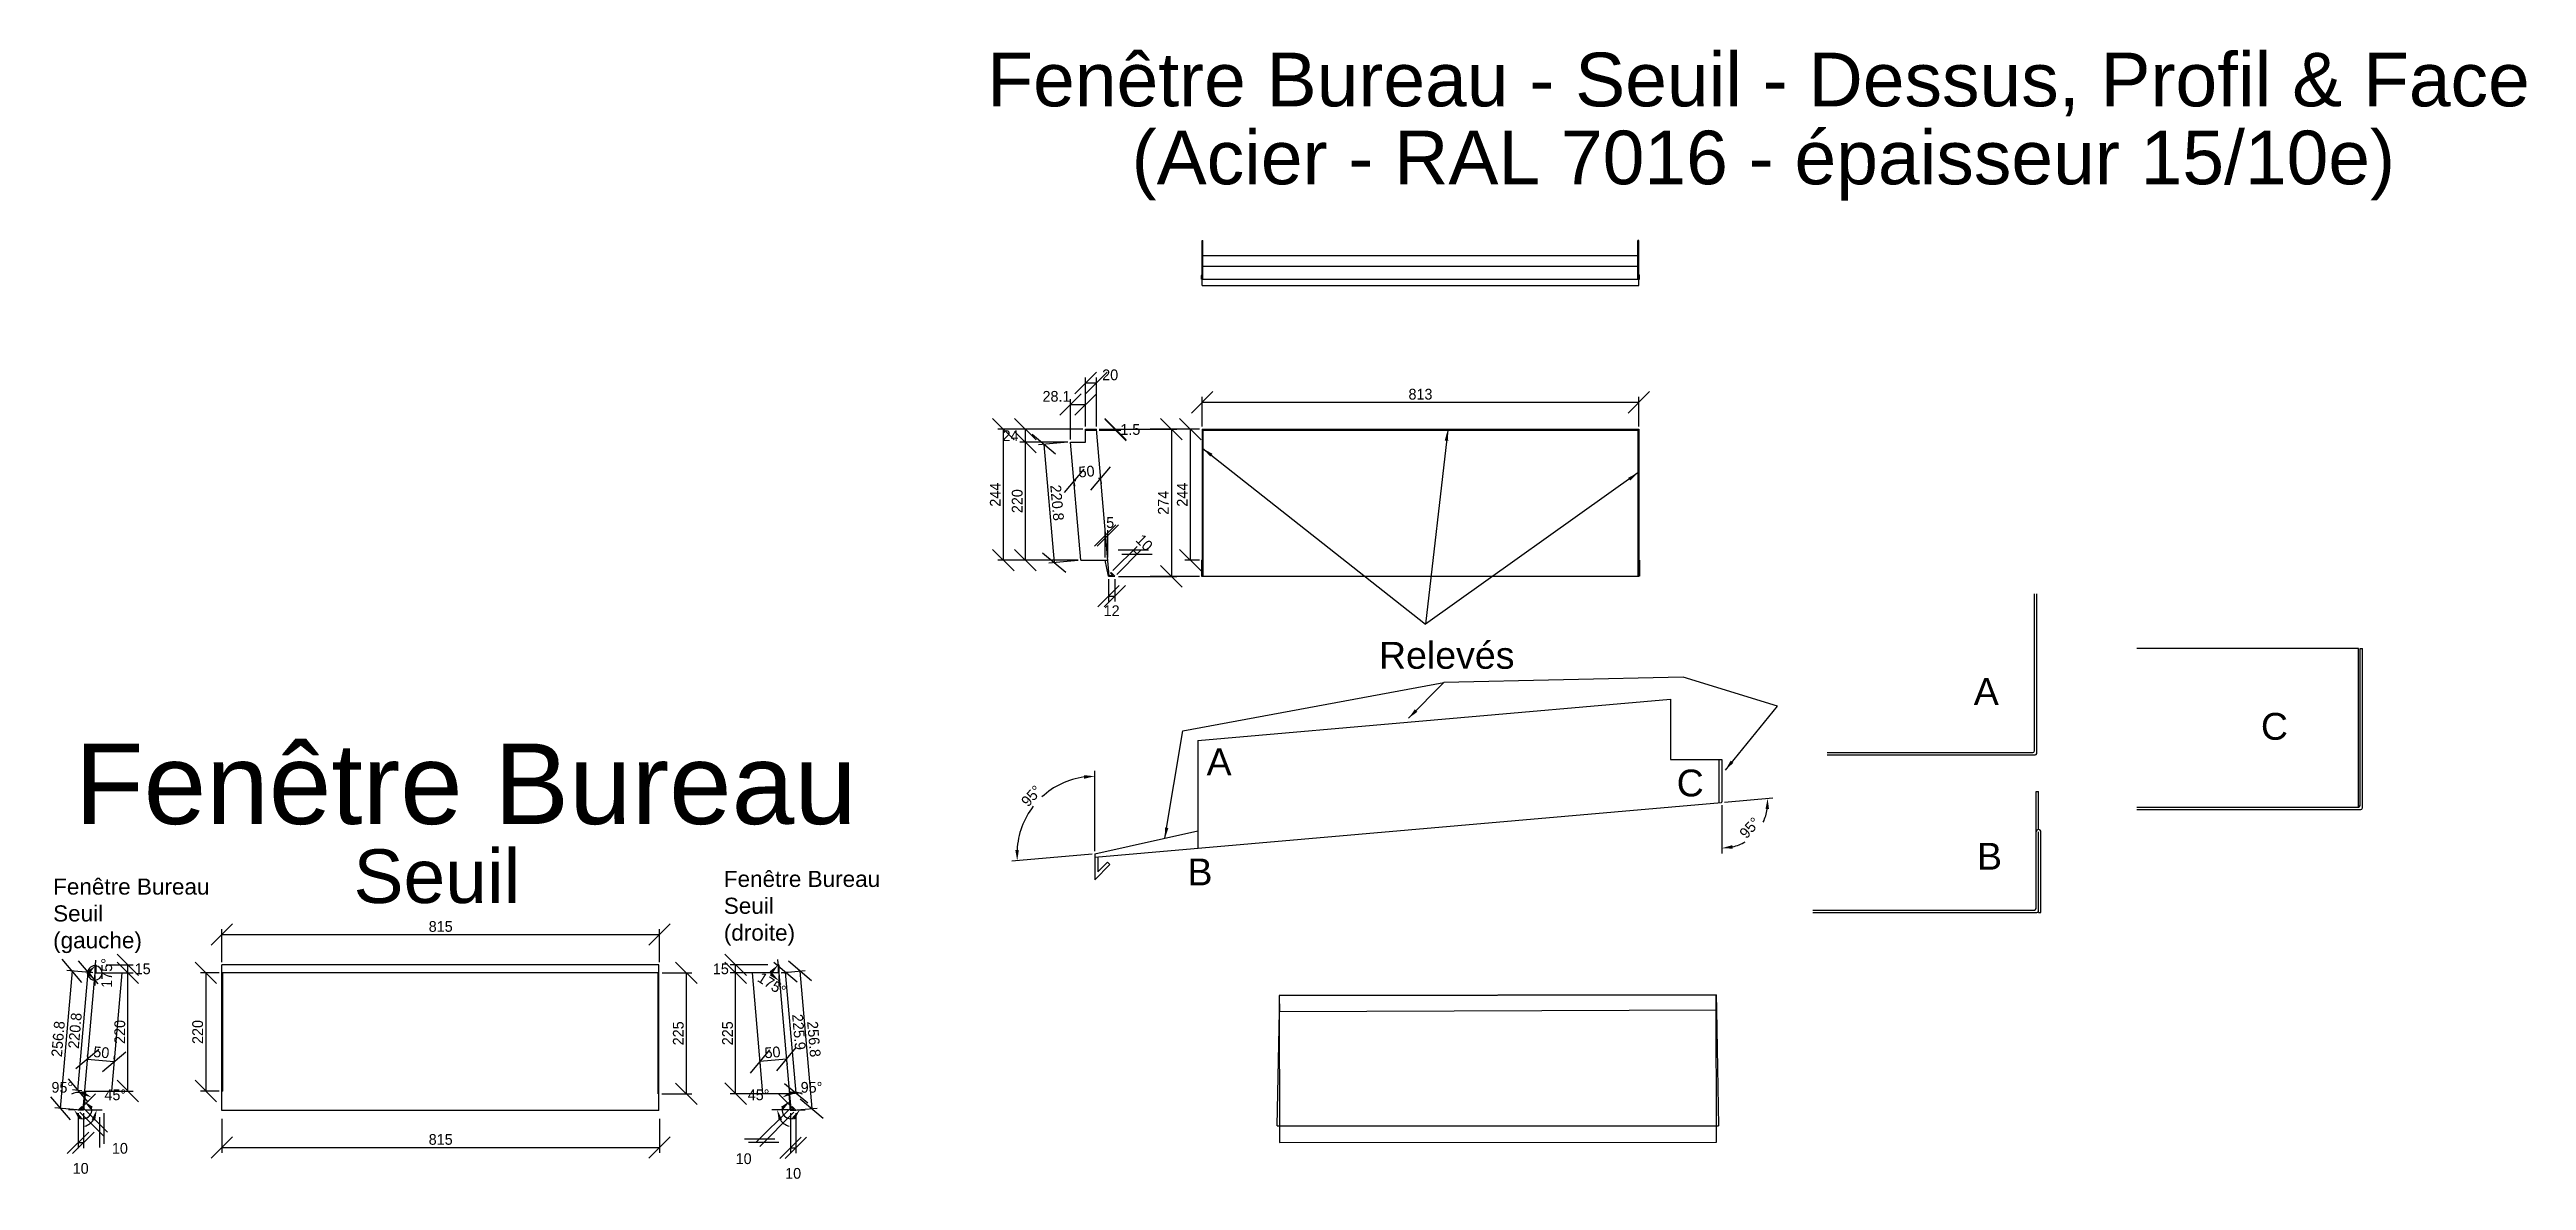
# Model space of a CAD drawing. Header units: millimetres. Extents: x -676 to 20789, y -6551 to 2305.
# Drawn here: x -286 to 4327, y 198 to 2305 of the extents above; entities that cross this region are included whole.
import ezdxf

# ---------------------------------------------------------------- set-up
doc = ezdxf.new("R2010")
doc.units = ezdxf.units.MM
doc.layers.get('0').update_dxf_attribs({"lineweight": 25, "true_color": 0xffffff})
doc.layers.get('Defpoints').update_dxf_attribs({"true_color": 0xffffff})
for name, color, linetype, lineweight, true_color in [('0 ... Seuil', 178, 'Continuous', 25, 0x000000), ('0 ... Seuil ... Existant', 2, 'Continuous', 25, 0xffff00), ('0 ... Seuil ... Rectangle', 5, 'Continuous', 25, 0x0000ff), ('0 ... Seuil ... Rectangle ... Cotes Angles', 4, 'Continuous', 25, 0x00ffff), ('Cotes', 4, 'Continuous', 25, 0x00ffff)]:
    doc.layers.add(name, color=color, linetype=linetype, lineweight=lineweight, true_color=true_color)
doc.styles.add('QCADDimTextStyle', font='txt')
doc.styles.add('textstyle11', font='')
doc.styles.add('textstyle22', font='')
doc.styles.add('textstyle23', font='')
doc.styles.add('textstyle24', font='')
doc.styles.add('textstyle25', font='')
doc.styles.add('textstyle26', font='')
doc.styles.add('textstyle27', font='')
doc.styles.add('textstyle28', font='')
doc.styles.add('textstyle29', font='')
doc.styles.add('textstyle30', font='')
doc.styles.add('textstyle31', font='')
doc.styles.add('textstyle32', font='')
doc.styles.add('textstyle33', font='')
doc.styles.get('textstyle11').set_extended_font_data('Liberation Sans')
doc.styles.get('textstyle22').set_extended_font_data('Liberation Sans')
doc.styles.get('textstyle23').set_extended_font_data('Liberation Sans')
doc.styles.get('textstyle24').set_extended_font_data('Liberation Sans')
doc.styles.get('textstyle25').set_extended_font_data('Liberation Sans')
doc.styles.get('textstyle26').set_extended_font_data('Liberation Sans')
doc.styles.get('textstyle27').set_extended_font_data('Liberation Sans')
doc.styles.get('textstyle28').set_extended_font_data('Liberation Sans')
doc.styles.get('textstyle29').set_extended_font_data('Liberation Sans')
doc.styles.get('textstyle30').set_extended_font_data('Liberation Sans')
doc.styles.get('textstyle31').set_extended_font_data('Liberation Sans')
doc.styles.get('textstyle32').set_extended_font_data('Liberation Sans')
doc.styles.get('textstyle33').set_extended_font_data('Liberation Sans')
doc.dimstyles.new('QCADDimStyle', dxfattribs={"dimtxt": 20, "dimasz": 20, "dimexe": 10, "dimexo": 5, "dimgap": 5, "dimtad": 1, "dimtoh": 1, "dimdec": 4, "dimzin": 0, "dimdsep": 46, "dimtxsty": 'QCADDimTextStyle', "dimcen": 0.09, "dimadec": 0, "dimazin": 0, "dimtfac": 1, "dimtdec": 4, "dimtofl": 0, "dimtmove": 0, "dimatfit": 3, "dimfxl": 1, "dimtolj": 1, "dimtzin": 0, "dimarcsym": 0})

msp = doc.modelspace()

# ---------------------------------------------------------------- texts
at = {"attachment_point": 1}
for s, insert, char_height, style in [('Seuil', (280.07, 815.21), 100, 'textstyle11'), ('Fenêtre Bureau\\PSeuil\\P(gauche)', (-279.27, 760.85), 30, 'textstyle24'), ('Fenêtre Bureau\\PSeuil\\P(droite)', (969.68, 775.12), 30, 'textstyle23')]:
    msp.add_mtext(s, dxfattribs=dict(at, insert=insert, char_height=char_height, style=style))
at = {"layer": '0 ... Seuil', "insert": (-238.63, 1012.27), "char_height": 150, "attachment_point": 1, "style": 'textstyle22'}
msp.add_mtext('Fenêtre Bureau', dxfattribs=at)
at = {"layer": '0 ... Seuil ... Rectangle ... Cotes Angles', "attachment_point": 1}
for s, insert, char_height, style in [('Fenêtre Bureau - Seuil - Dessus, Profil & Face\\P', (1460.3, 2298.9), 100, 'textstyle33'), ('(Acier - RAL 7016 - épaisseur 15/10e)', (1729.21, 2153.72), 100, 'textstyle25'), ('Relevés', (2189.7, 1201.51), 50, 'textstyle26'), ('A', (3297.3, 1134.25), 50, 'textstyle32'), ('C', (3832, 1069.19), 50, 'textstyle31'), ('A', (1868.73, 1003.05), 50, 'textstyle27'), ('C', (2744.09, 963.72), 50, 'textstyle30'), ('B', (1833.15, 798.04), 50, 'textstyle28'), ('B', (3303.4, 827.26), 50, 'textstyle29')]:
    msp.add_mtext(s, dxfattribs=dict(at, insert=insert, char_height=char_height, style=style))

# ---------------------------------------------------------------- blocks, each defined once
blk = doc.blocks.new('SeuilBaie1_VueDessus')
at = {"layer": '0 ... Seuil'}
for p, q in [((-5, -271), (-5, 0)), ((809, 0), (-5, 0)), ((809, -271), (809, 0)), ((809, -15), (-5, -15)), ((-3.5, -235), (-3.5, -15)), ((807.5, -240), (807.5, -15)), ((-3.5, -235), (-5, -235)), ((809, -271), (-5, -271)), ((809, -240), (807.5, -240))]:
    blk.add_line(p, q, dxfattribs=at)
blk = doc.blocks.new('SeuilBaie1_VueCoupeEst')
at = {"layer": '0 ... Seuil'}
for p, q in [((1, 0), (-0.5, 0)), ((1, -14.9), (-49.2, -14.9)), ((-49.2, -14.9), (-29.5, -239.9)), ((-0.5, 0), (-0.5, -14.9)), ((1, 0), (1, -15)), ((1, -14.9), (23.3, -269.4)), ((20.7, -239.9), (-29.5, -239.9)), ((19.2, -239.9), (21.9, -270.9)), ((21.9, -270.9), (32.4, -270.9)), ((23.3, -269.4), (28.8, -269.4)), ((24.3, -264.9), (25.3, -263.8)), ((24.3, -264.9), (28.8, -269.4)), ((25.3, -263.8), (32.4, -270.9))]:
    blk.add_line(p, q, dxfattribs=at)
blk = doc.blocks.new('*D12')
at = {"layer": 'Cotes', "color": 0, "lineweight": -2}
for p, q in [((1011.7, 580), (971.7, 620)), ((971.7, 605), (1011.7, 565)), ((1051.4, 600), (981.7, 600)), ((991.7, 585), (991.7, 600)), ((1051.4, 585), (981.7, 585))]:
    blk.add_line(p, q, dxfattribs=at)
at = {"layer": 'Defpoints', "color": 0}
for p in [(991.7, 600), (1056.4, 600), (1056.4, 585)]:
    blk.add_point(p, dxfattribs=at)
at = {"layer": 'Cotes', "color": 0, "insert": (964.2, 592.5), "char_height": 20, "attachment_point": 5, "style": 'QCADDimTextStyle'}
blk.add_mtext('\\A1;15', dxfattribs=at)
blk = doc.blocks.new('*D13')
at = {"layer": 'Cotes', "color": 0, "lineweight": -2}
for p, q in [((1133.1, 570.2), (1089.9, 606.6)), ((1076.4, 585.4), (1121.4, 589.3)), ((1111.5, 588.4), (1133.4, 332.5)), ((1098.3, 329.5), (1143.3, 333.4)), ((1111.7, 350.7), (1155, 314.3))]:
    blk.add_line(p, q, dxfattribs=at)
at = {"layer": 'Defpoints', "color": 0}
for p in [(1071.4, 585), (1093.3, 329.1), (1133.4, 332.5)]:
    blk.add_point(p, dxfattribs=at)
at = {"layer": 'Cotes', "color": 0, "insert": (1137.4, 461.7), "char_height": 20, "attachment_point": 5, "rotation": 274.8885, "style": 'QCADDimTextStyle'}
blk.add_mtext('\\A1;256.8', dxfattribs=at)
blk = doc.blocks.new('*D14')
at = {"layer": 'Cotes', "color": 0, "lineweight": -2}
for p, q in [((1093.8, 324.1), (1093.8, 249.1)), ((1103.8, 324.1), (1103.8, 249.1)), ((1113.8, 279.1), (1073.8, 239.1)), ((1083.8, 239.1), (1123.8, 279.1)), ((1093.8, 259.1), (1103.8, 259.1))]:
    blk.add_line(p, q, dxfattribs=at)
at = {"layer": 'Defpoints', "color": 0}
for p in [(1093.8, 329.1), (1103.8, 329.1), (1103.8, 259.1)]:
    blk.add_point(p, dxfattribs=at)
at = {"layer": 'Cotes', "color": 0, "insert": (1098.8, 211.6), "char_height": 20, "attachment_point": 5, "style": 'QCADDimTextStyle'}
blk.add_mtext('\\A1;10', dxfattribs=at)
blk = doc.blocks.new('*D15')
at = {"layer": 'Cotes', "color": 0, "lineweight": -2}
for p, q in [((1054.9, 441.6), (1018.5, 398.2)), ((1086.5, 424.3), (1036.7, 419.9)), ((1068.3, 402.6), (1104.7, 445.9)), ((1086.9, 419.3), (1087.4, 414.3)), ((1037.1, 414.9), (1037.6, 409.9))]:
    blk.add_line(p, q, dxfattribs=at)
at = {"layer": 'Defpoints', "color": 0}
for p in [(1036.7, 419.9), (1036.7, 419.9), (1086.5, 424.3)]:
    blk.add_point(p, dxfattribs=at)
at = {"layer": 'Cotes', "color": 0, "insert": (1060.3, 437), "char_height": 20, "attachment_point": 5, "rotation": 5, "style": 'QCADDimTextStyle'}
blk.add_mtext('\\A1;50', dxfattribs=at)
blk = doc.blocks.new('*D16')
at = {"layer": 'Cotes', "color": 0, "lineweight": -2}
for p, q in [((1093.2, 332.6), (1029.6, 269)), ((1100.3, 325.6), (1036.6, 261.9)), ((1008.3, 276), (1064.9, 276)), ((1072, 269), (1015.4, 269))]:
    blk.add_line(p, q, dxfattribs=at)
at = {"layer": 'Defpoints', "color": 0}
for p in [(1096.8, 336.2), (1103.8, 329.1), (1036.6, 276)]:
    blk.add_point(p, dxfattribs=at)
at = {"layer": 'Cotes', "color": 0, "insert": (1006.6, 238.9), "char_height": 20, "attachment_point": 5, "style": 'QCADDimTextStyle'}
blk.add_mtext('\\A1;10', dxfattribs=at)
blk = doc.blocks.new('*D17')
at = {"layer": 'Cotes', "color": 0, "lineweight": -2}
for p, q in [((1072, 590.1), (1070.2, 610.1)), ((1072.4, 580), (1072.4, 559.9))]:
    blk.add_line(p, q, dxfattribs=at)
blk.add_arc((1072.4, 585), 15.1, 177.7585, 187.2415, dxfattribs=at)
at = {"layer": 'Cotes', "color": 0}
for points in [[(1059.7, 583.3), (1054.9, 587.9), (1071.1, 600.1)], [(1055.2, 580.6), (1059.6, 585.6), (1072.4, 569.9)]]:
    blk.add_solid(points, dxfattribs=at)
at = {"layer": 'Defpoints', "color": 0}
for p in [(1072.4, 600), (1058.9, 591.8), (1072.4, 585.1), (1072.4, 585), (1073.9, 568.7)]:
    blk.add_point(p, dxfattribs=at)
at = {"layer": 'Cotes', "color": 0, "insert": (1059.1, 564.1), "char_height": 20, "attachment_point": 5, "rotation": 327.5362, "style": 'QCADDimTextStyle'}
blk.add_mtext('\\A1;175%%d', dxfattribs=at)
blk = doc.blocks.new('*D18')
at = {"layer": 'Cotes', "color": 0, "lineweight": -2}
for p, q in [((1089.7, 330.1), (1059, 330.1)), ((1092.5, 339), (1071.4, 360.1))]:
    blk.add_line(p, q, dxfattribs=at)
for start, end in [(63.1887, 99.0944), (215.9056, 251.8113)]:
    blk.add_arc((1101.4, 330.1), 32.4, start, end, dxfattribs=at)
at = {"layer": 'Cotes', "color": 0}
for points in [[(1078.3, 312.1), (1072, 310), (1069, 330.1)], [(1094.8, 365.1), (1097.8, 359.2), (1078.5, 353)]]:
    blk.add_solid(points, dxfattribs=at)
at = {"layer": 'Defpoints', "color": 0}
for p in [(1073.3, 346.3), (1094.7, 330.1), (1096, 335.5), (1101.4, 330.1), (1101.4, 330.1)]:
    blk.add_point(p, dxfattribs=at)
at = {"layer": 'Cotes', "color": 0, "insert": (1034.5, 357.8), "char_height": 20, "attachment_point": 5, "style": 'QCADDimTextStyle'}
blk.add_mtext('\\A1;45%%d', dxfattribs=at)
blk = doc.blocks.new('*D19')
at = {"layer": 'Cotes', "color": 0, "lineweight": -2}
blk.add_line((1106.4, 330.1), (1121.4, 330.1), dxfattribs=at)
for start, end in [(168.9674, 242.9349), (212.0651, 286.0326)]:
    blk.add_arc((1094.7, 330.1), 16.6, start, end, dxfattribs=at)
at = {"layer": 'Cotes', "color": 0}
for points in [[(1080.7, 330.8), (1076.2, 335.7), (1093.3, 346.6)], [(1102, 312.1), (1096.7, 316.1), (1111.4, 330.1)]]:
    blk.add_solid(points, dxfattribs=at)
at = {"layer": 'Defpoints', "color": 0}
for p in [(1093, 349.4), (1094.7, 330.1), (1094.7, 330.1), (1101.4, 330.1), (1108.9, 338.8)]:
    blk.add_point(p, dxfattribs=at)
at = {"layer": 'Cotes', "color": 0, "insert": (1133, 371.8), "char_height": 20, "attachment_point": 5, "style": 'QCADDimTextStyle'}
blk.add_mtext('\\A1;95%%d', dxfattribs=at)
blk = doc.blocks.new('*D20')
at = {"layer": 'Cotes', "color": 0, "lineweight": -2}
for p, q in [((55, 279.8), (15, 239.8)), ((35, 313), (35, 249.8)), ((830, 239.8), (870, 279.8)), ((850, 313), (850, 249.8)), ((35, 259.8), (850, 259.8))]:
    blk.add_line(p, q, dxfattribs=at)
at = {"layer": 'Defpoints', "color": 0}
for p in [(35, 318), (850, 318), (850, 259.8)]:
    blk.add_point(p, dxfattribs=at)
at = {"layer": 'Cotes', "color": 0, "insert": (442.5, 274.8), "char_height": 20, "attachment_point": 5, "style": 'QCADDimTextStyle'}
blk.add_mtext('\\A1;815', dxfattribs=at)
blk = doc.blocks.new('*D21')
at = {"layer": 'Cotes', "color": 0, "lineweight": -2}
for p, q in [((55, 676.4), (15, 636.4)), ((35, 605), (35, 666.4)), ((35, 656.4), (850, 656.4)), ((830, 636.4), (870, 676.4)), ((850, 605), (850, 666.4))]:
    blk.add_line(p, q, dxfattribs=at)
at = {"layer": 'Defpoints', "color": 0}
for p in [(850, 656.4), (35, 600), (850, 600)]:
    blk.add_point(p, dxfattribs=at)
at = {"layer": 'Cotes', "color": 0, "insert": (442.5, 671.4), "char_height": 20, "attachment_point": 5, "style": 'QCADDimTextStyle'}
blk.add_mtext('\\A1;815', dxfattribs=at)
blk = doc.blocks.new('*D43')
at = {"layer": 'Cotes', "color": 0, "lineweight": -2}
for p, q in [((920, 565), (880, 605)), ((855, 585), (910, 585)), ((900, 360), (900, 585)), ((880, 380), (920, 340)), ((854, 360), (910, 360))]:
    blk.add_line(p, q, dxfattribs=at)
at = {"layer": 'Defpoints', "color": 0}
for p in [(850, 585), (900, 585), (849, 360)]:
    blk.add_point(p, dxfattribs=at)
at = {"layer": 'Cotes', "color": 0, "insert": (885, 472.5), "char_height": 20, "attachment_point": 5, "rotation": 90, "style": 'QCADDimTextStyle'}
blk.add_mtext('\\A1;225', dxfattribs=at)
blk = doc.blocks.new('*D44')
at = {"layer": 'Cotes', "color": 0, "lineweight": -2}
for p, q in [((25, 565), (-15, 605)), ((30, 585), (-5, 585)), ((5, 585), (5, 365)), ((-15, 385), (25, 345)), ((30, 365), (-5, 365))]:
    blk.add_line(p, q, dxfattribs=at)
at = {"layer": 'Defpoints', "color": 0}
for p in [(35, 585), (5, 365), (35, 365)]:
    blk.add_point(p, dxfattribs=at)
at = {"layer": 'Cotes', "color": 0, "insert": (-10, 475), "char_height": 20, "attachment_point": 5, "rotation": 90, "style": 'QCADDimTextStyle'}
blk.add_mtext('\\A1;220', dxfattribs=at)
blk = doc.blocks.new('SeuilBaie1_VueCoupeOuest')
at = {"layer": '0 ... Seuil'}
for p, q in [((-1.5, 0), (-1.5, -15)), ((-1.5, 0), (0, 0)), ((0, 0), (0, -14.9)), ((-1.5, -14.9), (-23.8, -269.4)), ((-1.5, -14.9), (48.7, -14.9)), ((48.7, -14.9), (29.4, -234.9)), ((-25.8, -263.8), (-32.9, -270.9)), ((-22.4, -270.9), (-32.9, -270.9)), ((-24.8, -264.9), (-29.3, -269.4)), ((-23.8, -269.4), (-29.3, -269.4)), ((-24.8, -264.9), (-25.8, -263.8)), ((-19.2, -234.9), (-22.4, -270.9)), ((-20.7, -234.9), (29.4, -234.9))]:
    blk.add_line(p, q, dxfattribs=at)
blk = doc.blocks.new('*D45')
at = {"layer": 'Cotes', "color": 0, "lineweight": -2}
for p, q in [((1011.7, 565.1), (971.7, 605.1)), ((1067.4, 585.1), (981.7, 585.1)), ((991.7, 360.1), (991.7, 585.1)), ((971.7, 380.1), (1011.7, 340.1)), ((1087.1, 360.1), (981.7, 360.1))]:
    blk.add_line(p, q, dxfattribs=at)
at = {"layer": 'Defpoints', "color": 0}
for p in [(991.7, 585.1), (1072.4, 585.1), (1092.1, 360.1)]:
    blk.add_point(p, dxfattribs=at)
at = {"layer": 'Cotes', "color": 0, "insert": (976.7, 472.6), "char_height": 20, "attachment_point": 5, "rotation": 90, "style": 'QCADDimTextStyle'}
blk.add_mtext('\\A1;225', dxfattribs=at)
blk = doc.blocks.new('*D46')
at = {"layer": 'Cotes', "color": 0, "lineweight": -2}
for p, q in [((1106.4, 568), (1063.1, 604.3)), ((1077.4, 585.5), (1094.7, 587)), ((1104.4, 361.2), (1084.7, 586.2)), ((1082.7, 379.3), (1126.1, 343)), ((1097.1, 360.5), (1114.4, 362))]:
    blk.add_line(p, q, dxfattribs=at)
at = {"layer": 'Defpoints', "color": 0}
for p in [(1072.4, 585.1), (1084.7, 586.2), (1092.1, 360.1)]:
    blk.add_point(p, dxfattribs=at)
at = {"layer": 'Cotes', "color": 0, "insert": (1109.5, 475), "char_height": 20, "attachment_point": 5, "rotation": 275, "style": 'QCADDimTextStyle'}
blk.add_mtext('\\A1;225.9', dxfattribs=at)
blk = doc.blocks.new('*D47')
at = {"layer": 'Cotes', "color": 0, "lineweight": -2}
for p, q in [((-180.4, 600), (-130, 600)), ((-120, 580), (-160, 620)), ((-160, 605), (-120, 565)), ((-140, 585), (-140, 600)), ((-180.4, 585), (-130, 585))]:
    blk.add_line(p, q, dxfattribs=at)
at = {"layer": 'Defpoints', "color": 0}
for p in [(-185.4, 600), (-140, 600), (-185.4, 585)]:
    blk.add_point(p, dxfattribs=at)
at = {"layer": 'Cotes', "color": 0, "insert": (-112.5, 592.5), "char_height": 20, "attachment_point": 5, "style": 'QCADDimTextStyle'}
blk.add_mtext('\\A1;15', dxfattribs=at)
blk = doc.blocks.new('*D48')
at = {"layer": 'Cotes', "color": 0, "lineweight": -2}
for p, q in [((-225.8, 567.1), (-262.3, 610.4)), ((-244, 588.7), (-265.9, 332.8)), ((-205.5, 585.4), (-254, 589.6)), ((-284.2, 354.4), (-247.7, 311.2)), ((-227.4, 329.5), (-275.9, 333.7))]:
    blk.add_line(p, q, dxfattribs=at)
at = {"layer": 'Defpoints', "color": 0}
for p in [(-200.5, 585), (-265.9, 332.8), (-222.4, 329.1)]:
    blk.add_point(p, dxfattribs=at)
at = {"layer": 'Cotes', "color": 0, "insert": (-269.9, 462), "char_height": 20, "attachment_point": 5, "rotation": 85.1115, "style": 'QCADDimTextStyle'}
blk.add_mtext('\\A1;256.8', dxfattribs=at)
blk = doc.blocks.new('*D49')
at = {"layer": 'Cotes', "color": 0, "lineweight": -2}
for p, q in [((-232.9, 324.1), (-232.9, 258.4)), ((-222.9, 324.1), (-222.9, 258.4)), ((-212.9, 288.4), (-252.9, 248.4)), ((-242.9, 248.4), (-202.9, 288.4)), ((-222.9, 268.4), (-232.9, 268.4))]:
    blk.add_line(p, q, dxfattribs=at)
at = {"layer": 'Defpoints', "color": 0}
for p in [(-232.9, 329.1), (-222.9, 329.1), (-232.9, 268.4)]:
    blk.add_point(p, dxfattribs=at)
at = {"layer": 'Cotes', "color": 0, "insert": (-227.9, 220.9), "char_height": 20, "attachment_point": 5, "style": 'QCADDimTextStyle'}
blk.add_mtext('\\A1;10', dxfattribs=at)
blk = doc.blocks.new('*D50')
at = {"layer": 'Cotes', "color": 0, "lineweight": -2}
for p, q in [((-193.9, 442.4), (-237.2, 406.1)), ((-215.6, 424.3), (-165.8, 419.9)), ((-215.1, 429.2), (-214.7, 434.2)), ((-187.4, 401.7), (-144.1, 438.1)), ((-165.3, 424.9), (-164.9, 429.9))]:
    blk.add_line(p, q, dxfattribs=at)
at = {"layer": 'Defpoints', "color": 0}
for p in [(-215.6, 424.3), (-165.8, 419.9), (-165.8, 419.9)]:
    blk.add_point(p, dxfattribs=at)
at = {"layer": 'Cotes', "color": 0, "insert": (-189.4, 437), "char_height": 20, "attachment_point": 5, "rotation": 355, "style": 'QCADDimTextStyle'}
blk.add_mtext('\\A1;50', dxfattribs=at)
blk = doc.blocks.new('*D51')
at = {"layer": 'Cotes', "color": 0, "lineweight": -2}
for p, q in [((-229.4, 325.6), (-185, 281.2)), ((-222.3, 332.6), (-177.9, 288.2)), ((-185, 323.6), (-185, 267)), ((-192.1, 260), (-192.1, 316.5))]:
    blk.add_line(p, q, dxfattribs=at)
at = {"layer": 'Defpoints', "color": 0}
for p in [(-232.9, 329.1), (-225.8, 336.2), (-185, 295.3)]:
    blk.add_point(p, dxfattribs=at)
at = {"layer": 'Cotes', "color": 0, "insert": (-154.9, 258.2), "char_height": 20, "attachment_point": 5, "style": 'QCADDimTextStyle'}
blk.add_mtext('\\A1;10', dxfattribs=at)
blk = doc.blocks.new('*D52')
at = {"layer": 'Cotes', "color": 0, "lineweight": -2}
for p, q in [((-201.1, 590.1), (-199.5, 608.5)), ((-201.5, 580), (-201.5, 561.5))]:
    blk.add_line(p, q, dxfattribs=at)
for start, end in [(180.5927, 276.1855), (78.8145, 174.4073), (270, 85)]:
    blk.add_arc((-201.5, 585), 13.5, start, end, dxfattribs=at)
at = {"layer": 'Cotes', "color": 0}
for points in [[(-217.4, 584.1), (-212.5, 588.6), (-201.5, 571.5)], [(-212.7, 582.5), (-217.3, 587.3), (-200.3, 598.5)]]:
    blk.add_solid(points, dxfattribs=at)
at = {"layer": 'Defpoints', "color": 0}
for p in [(-201.5, 600), (-202.9, 568.7), (-201.5, 585.1), (-201.5, 585), (-190, 578)]:
    blk.add_point(p, dxfattribs=at)
at = {"layer": 'Cotes', "color": 0, "insert": (-179.3, 585), "char_height": 20, "attachment_point": 5, "rotation": 89.8872, "style": 'QCADDimTextStyle'}
blk.add_mtext('\\A1;175%%d', dxfattribs=at)
blk = doc.blocks.new('*D53')
at = {"layer": 'Cotes', "color": 0, "lineweight": -2}
for p, q in [((-221.6, 339), (-200.5, 360.1)), ((-218.8, 330.1), (-188, 330.1))]:
    blk.add_line(p, q, dxfattribs=at)
for start, end in [(80.9056, 116.8113), (288.1887, 324.0944)]:
    blk.add_arc((-230.5, 330.1), 32.4, start, end, dxfattribs=at)
at = {"layer": 'Cotes', "color": 0}
for points in [[(-226.9, 359.2), (-223.8, 365.1), (-207.5, 353)], [(-201, 310), (-207.4, 312.1), (-198, 330.1)]]:
    blk.add_solid(points, dxfattribs=at)
at = {"layer": 'Defpoints', "color": 0}
for p in [(-230.5, 330.1), (-230.5, 330.1), (-225.1, 335.5), (-223.8, 330.1), (-199.1, 338.5)]:
    blk.add_point(p, dxfattribs=at)
at = {"layer": 'Cotes', "color": 0, "insert": (-163.5, 357.8), "char_height": 20, "attachment_point": 5, "style": 'QCADDimTextStyle'}
blk.add_mtext('\\A1;45%%d', dxfattribs=at)
blk = doc.blocks.new('*D54')
at = {"layer": 'Cotes', "color": 0, "lineweight": -2}
blk.add_line((-235.5, 330.1), (-250.4, 330.1), dxfattribs=at)
for start, end in [(297.0651, 11.0326), (253.9674, 327.9349)]:
    blk.add_arc((-223.8, 330.1), 16.6, start, end, dxfattribs=at)
at = {"layer": 'Cotes', "color": 0}
for points in [[(-225.7, 316.1), (-231.1, 312.1), (-240.4, 330.1)], [(-205.3, 335.7), (-209.7, 330.8), (-222.4, 346.6)]]:
    blk.add_solid(points, dxfattribs=at)
at = {"layer": 'Defpoints', "color": 0}
for p in [(-231.3, 344.9), (-230.5, 330.1), (-223.8, 330.1), (-223.8, 330.1), (-222.1, 349.4)]:
    blk.add_point(p, dxfattribs=at)
at = {"layer": 'Cotes', "color": 0, "insert": (-262.1, 371.8), "char_height": 20, "attachment_point": 5, "style": 'QCADDimTextStyle'}
blk.add_mtext('\\A1;95%%d', dxfattribs=at)
blk = doc.blocks.new('*D55')
at = {"layer": 'Cotes', "color": 0, "lineweight": -2}
for p, q in [((-120, 565.1), (-160, 605.1)), ((-196.5, 585.1), (-130, 585.1)), ((-140, 365.1), (-140, 585.1)), ((-160, 385.1), (-120, 345.1)), ((-215.7, 365.1), (-130, 365.1))]:
    blk.add_line(p, q, dxfattribs=at)
at = {"layer": 'Defpoints', "color": 0}
for p in [(-201.5, 585.1), (-140, 585.1), (-220.7, 365.1)]:
    blk.add_point(p, dxfattribs=at)
at = {"layer": 'Cotes', "color": 0, "insert": (-155, 475.1), "char_height": 20, "attachment_point": 5, "rotation": 90, "style": 'QCADDimTextStyle'}
blk.add_mtext('\\A1;220', dxfattribs=at)
blk = doc.blocks.new('*D56')
at = {"layer": 'Cotes', "color": 0, "lineweight": -2}
for p, q in [((-195.6, 564.5), (-232, 607.8)), ((-233, 366.2), (-213.8, 586.2)), ((-206.5, 585.5), (-223.7, 587)), ((-251.2, 387.8), (-214.9, 344.5)), ((-225.7, 365.5), (-243, 367))]:
    blk.add_line(p, q, dxfattribs=at)
at = {"layer": 'Defpoints', "color": 0}
for p in [(-213.8, 586.2), (-201.5, 585.1), (-220.7, 365.1)]:
    blk.add_point(p, dxfattribs=at)
at = {"layer": 'Cotes', "color": 0, "insert": (-238.4, 477.5), "char_height": 20, "attachment_point": 5, "rotation": 85, "style": 'QCADDimTextStyle'}
blk.add_mtext('\\A1;220.8', dxfattribs=at)
blk = doc.blocks.new('*D67')
at = {"layer": '0 ... Seuil ... Rectangle ... Cotes Angles', "color": 0, "lineweight": -2}
for p, q in [((1587.4, 1551.1), (1544.1, 1587.5)), ((1610.3, 1573.2), (1555.8, 1568.4)), ((1565.8, 1569.3), (1585, 1349.3)), ((1563.4, 1367.5), (1606.7, 1331.1)), ((1629.6, 1353.2), (1575.1, 1348.4))]:
    blk.add_line(p, q, dxfattribs=at)
at = {"layer": 'Defpoints', "color": 0}
for p in [(1615.3, 1573.6), (1585, 1349.3), (1634.6, 1353.6)]:
    blk.add_point(p, dxfattribs=at)
at = {"layer": '0 ... Seuil ... Rectangle ... Cotes Angles', "color": 0, "insert": (1590.3, 1460.6), "char_height": 20, "attachment_point": 5, "rotation": 275, "style": 'QCADDimTextStyle'}
blk.add_mtext('\\A1;220.8', dxfattribs=at)
blk = doc.blocks.new('*D68')
at = {"layer": '0 ... Seuil ... Rectangle ... Cotes Angles', "color": 0, "lineweight": -2}
for p, q in [((1551.1, 1577.6), (1511.1, 1617.6)), ((1511.1, 1593.6), (1551.1, 1553.6)), ((1638.4, 1597.6), (1521.1, 1597.6)), ((1610.3, 1573.6), (1521.1, 1573.6)), ((1531.1, 1597.6), (1531.1, 1573.6))]:
    blk.add_line(p, q, dxfattribs=at)
at = {"layer": 'Defpoints', "color": 0}
for p in [(1531.1, 1573.6), (1615.3, 1573.6), (1643.4, 1597.6)]:
    blk.add_point(p, dxfattribs=at)
at = {"layer": '0 ... Seuil ... Rectangle ... Cotes Angles', "color": 0, "insert": (1503.6, 1585.6), "char_height": 20, "attachment_point": 5, "style": 'QCADDimTextStyle'}
blk.add_mtext('\\A1;24', dxfattribs=at)
blk = doc.blocks.new('*D69')
at = {"layer": '0 ... Seuil ... Rectangle ... Cotes Angles', "color": 0, "lineweight": -2}
for p, q in [((1551.1, 1553.6), (1511.1, 1593.6)), ((1610.3, 1573.6), (1521.1, 1573.6)), ((1531.1, 1573.6), (1531.1, 1353.6)), ((1511.1, 1373.6), (1551.1, 1333.6)), ((1629.6, 1353.6), (1521.1, 1353.6))]:
    blk.add_line(p, q, dxfattribs=at)
at = {"layer": 'Defpoints', "color": 0}
for p in [(1615.3, 1573.6), (1531.1, 1353.6), (1634.6, 1353.6)]:
    blk.add_point(p, dxfattribs=at)
at = {"layer": '0 ... Seuil ... Rectangle ... Cotes Angles', "color": 0, "insert": (1516.1, 1463.6), "char_height": 20, "attachment_point": 5, "rotation": 90, "style": 'QCADDimTextStyle'}
blk.add_mtext('\\A1;220', dxfattribs=at)
blk = doc.blocks.new('*D70')
at = {"layer": '0 ... Seuil ... Rectangle ... Cotes Angles', "color": 0, "lineweight": -2}
for p, q in [((1679.2, 1617.6), (1719.2, 1577.6)), ((1719.2, 1576.1), (1679.2, 1616.1)), ((1668.4, 1597.6), (1709.2, 1597.6)), ((1668.6, 1596.1), (1709.2, 1596.1))]:
    blk.add_line(p, q, dxfattribs=at)
at = {"layer": 'Defpoints', "color": 0}
for p in [(1663.4, 1597.6), (1663.6, 1596.1), (1699.2, 1596.1)]:
    blk.add_point(p, dxfattribs=at)
at = {"layer": '0 ... Seuil ... Rectangle ... Cotes Angles', "color": 0, "insert": (1726.7, 1596.9), "char_height": 20, "attachment_point": 5, "style": 'QCADDimTextStyle'}
blk.add_mtext('\\A1;1.5', dxfattribs=at)
blk = doc.blocks.new('*D71')
at = {"layer": '0 ... Seuil ... Rectangle ... Cotes Angles', "color": 0, "lineweight": -2}
for p, q in [((1639.8, 1523.3), (1603.5, 1479.9)), ((1653.3, 1484.3), (1689.6, 1527.6)), ((1621.6, 1501.6), (1625.4, 1501.9)), ((1622, 1497.1), (1622.5, 1491.6)), ((1671.4, 1505.9), (1667.6, 1505.6)), ((1671.8, 1501.5), (1672.3, 1496))]:
    blk.add_line(p, q, dxfattribs=at)
at = {"layer": 'Defpoints', "color": 0}
for p in [(1621.6, 1502.1), (1671.4, 1506.5), (1671.4, 1505.9)]:
    blk.add_point(p, dxfattribs=at)
at = {"layer": '0 ... Seuil ... Rectangle ... Cotes Angles', "color": 0, "insert": (1645.2, 1518.7), "char_height": 20, "attachment_point": 5, "rotation": 5, "style": 'QCADDimTextStyle'}
blk.add_mtext('\\A1;50', dxfattribs=at)
blk = doc.blocks.new('*D72')
at = {"layer": '0 ... Seuil ... Rectangle ... Cotes Angles', "color": 0, "lineweight": -2}
for p, q in [((1823.1, 1577.6), (1783.1, 1617.6)), ((1668.4, 1597.6), (1813.1, 1597.6)), ((1803.1, 1597.6), (1803.1, 1323.6)), ((1783.1, 1343.6), (1823.1, 1303.6)), ((1704.5, 1323.6), (1813.1, 1323.6))]:
    blk.add_line(p, q, dxfattribs=at)
at = {"layer": 'Defpoints', "color": 0}
for p in [(1663.4, 1597.6), (1699.5, 1323.6), (1803.1, 1323.6)]:
    blk.add_point(p, dxfattribs=at)
at = {"layer": '0 ... Seuil ... Rectangle ... Cotes Angles', "color": 0, "insert": (1788.1, 1460.6), "char_height": 20, "attachment_point": 5, "rotation": 90, "style": 'QCADDimTextStyle'}
blk.add_mtext('\\A1;274', dxfattribs=at)
blk = doc.blocks.new('*D73')
at = {"layer": '0 ... Seuil ... Rectangle ... Cotes Angles', "color": 0, "lineweight": -2}
for p, q in [((1694.3, 1334.2), (1739.3, 1379.2)), ((1701.4, 1327.2), (1746.3, 1372.1)), ((1760.5, 1372.1), (1703.9, 1372.1)), ((1711, 1365), (1767.6, 1365)), ((1732.2, 1372.1), (1739.3, 1365))]:
    blk.add_line(p, q, dxfattribs=at)
at = {"layer": 'Defpoints', "color": 0}
for p in [(1739.3, 1365), (1690.8, 1330.7), (1697.9, 1323.6)]:
    blk.add_point(p, dxfattribs=at)
at = {"layer": '0 ... Seuil ... Rectangle ... Cotes Angles', "color": 0, "insert": (1752.8, 1386.3), "char_height": 20, "attachment_point": 5, "rotation": 315, "style": 'QCADDimTextStyle'}
blk.add_mtext('\\A1;10', dxfattribs=at)
blk = doc.blocks.new('*D74')
at = {"layer": '0 ... Seuil ... Rectangle ... Cotes Angles', "color": 0, "lineweight": -2}
for p, q in [((1705.9, 1306.8), (1665.9, 1266.8)), ((1677.9, 1266.8), (1717.9, 1306.8)), ((1685.9, 1318.6), (1685.9, 1276.8)), ((1697.9, 1318.6), (1697.9, 1276.8)), ((1685.9, 1286.8), (1697.9, 1286.8))]:
    blk.add_line(p, q, dxfattribs=at)
at = {"layer": 'Defpoints', "color": 0}
for p in [(1685.9, 1323.6), (1697.9, 1323.6), (1697.9, 1286.8)]:
    blk.add_point(p, dxfattribs=at)
at = {"layer": '0 ... Seuil ... Rectangle ... Cotes Angles', "color": 0, "insert": (1691.8, 1259.5), "char_height": 20, "attachment_point": 5, "style": 'QCADDimTextStyle'}
blk.add_mtext('\\A1;12', dxfattribs=at)
blk = doc.blocks.new('*D75')
at = {"layer": '0 ... Seuil ... Rectangle ... Cotes Angles', "color": 0, "lineweight": -2}
for p, q in [((1858.4, 1577.6), (1818.4, 1617.6)), ((1855.5, 1597.6), (1828.4, 1597.6)), ((1838.4, 1597.6), (1838.4, 1353.6)), ((1818.4, 1373.6), (1858.4, 1333.6)), ((1855.5, 1353.6), (1828.4, 1353.6))]:
    blk.add_line(p, q, dxfattribs=at)
at = {"layer": 'Defpoints', "color": 0}
for p in [(1860.5, 1597.6), (1838.4, 1353.6), (1860.5, 1353.6)]:
    blk.add_point(p, dxfattribs=at)
at = {"layer": '0 ... Seuil ... Rectangle ... Cotes Angles', "color": 0, "insert": (1823.4, 1475.6), "char_height": 20, "attachment_point": 5, "rotation": 90, "style": 'QCADDimTextStyle'}
blk.add_mtext('\\A1;244', dxfattribs=at)
blk = doc.blocks.new('*D76')
at = {"layer": '0 ... Seuil ... Rectangle ... Cotes Angles', "color": 0, "lineweight": -2}
for p, q in [((1880.5, 1667.7), (1840.5, 1627.7)), ((2653.5, 1627.7), (2693.5, 1667.7)), ((1860.5, 1602.6), (1860.5, 1657.7)), ((1860.5, 1647.7), (2673.5, 1647.7)), ((2673.5, 1602.6), (2673.5, 1657.7))]:
    blk.add_line(p, q, dxfattribs=at)
at = {"layer": 'Defpoints', "color": 0}
for p in [(2673.5, 1647.7), (1860.5, 1597.6), (2673.5, 1597.6)]:
    blk.add_point(p, dxfattribs=at)
at = {"layer": '0 ... Seuil ... Rectangle ... Cotes Angles', "color": 0, "insert": (2267, 1662.7), "char_height": 20, "attachment_point": 5, "style": 'QCADDimTextStyle'}
blk.add_mtext('\\A1;813', dxfattribs=at)
blk = doc.blocks.new('*D77')
at = {"layer": '0 ... Seuil ... Rectangle ... Cotes Angles', "color": 0, "lineweight": -2}
for p, q in [((1510.2, 1577.6), (1470.2, 1617.6)), ((1638.4, 1597.6), (1480.2, 1597.6)), ((1490.2, 1597.6), (1490.2, 1353.6)), ((1470.2, 1373.6), (1510.2, 1333.6)), ((1629.6, 1353.6), (1480.2, 1353.6))]:
    blk.add_line(p, q, dxfattribs=at)
at = {"layer": 'Defpoints', "color": 0}
for p in [(1643.4, 1597.6), (1490.2, 1353.6), (1634.6, 1353.6)]:
    blk.add_point(p, dxfattribs=at)
at = {"layer": '0 ... Seuil ... Rectangle ... Cotes Angles', "color": 0, "insert": (1475.2, 1475.6), "char_height": 20, "attachment_point": 5, "rotation": 90, "style": 'QCADDimTextStyle'}
blk.add_mtext('\\A1;244', dxfattribs=at)
blk = doc.blocks.new('*D78')
at = {"layer": '0 ... Seuil ... Rectangle ... Cotes Angles', "color": 0, "lineweight": -2}
for p, q in [((1660.4, 811.5), (1660.4, 961.3)), ((1655.4, 806.1), (1506.2, 793))]:
    blk.add_line(p, q, dxfattribs=at)
for start, end in [(97.9211, 132.8517), (142.1483, 177.0789)]:
    blk.add_arc((1660.4, 806.5), 144.8, start, end, dxfattribs=at)
at = {"layer": '0 ... Seuil ... Rectangle ... Cotes Angles', "color": 0}
for points in [[(1640.7, 946.6), (1640.2, 953.3), (1660.4, 951.3)], [(1512.5, 813.9), (1519.1, 814), (1516.1, 793.9)]]:
    blk.add_solid(points, dxfattribs=at)
at = {"layer": 'Defpoints', "color": 0}
for p in [(1584.4, 929.8), (1660.4, 806.5), (1660.4, 806.5), (1852.4, 823.3), (1660.4, 758.5)]:
    blk.add_point(p, dxfattribs=at)
at = {"layer": '0 ... Seuil ... Rectangle ... Cotes Angles', "color": 0, "insert": (1542.6, 914.5), "char_height": 20, "attachment_point": 5, "rotation": 47.5, "style": 'QCADDimTextStyle'}
blk.add_mtext('\\A1;95%%d', dxfattribs=at)
blk = doc.blocks.new('*D79')
at = {"layer": '0 ... Seuil ... Rectangle ... Cotes Angles', "color": 0, "lineweight": -2}
for p, q in [((2828.4, 897.7), (2828.4, 807.4)), ((2833.4, 903.1), (2923.4, 911))]:
    blk.add_line(p, q, dxfattribs=at)
for start, end in [(334.5352, 351.5408), (283.4592, 300.4648)]:
    blk.add_arc((2828.4, 902.7), 85.3, start, end, dxfattribs=at)
at = {"layer": '0 ... Seuil ... Rectangle ... Cotes Angles', "color": 0}
for points in [[(2916.1, 890), (2909.5, 890.2), (2913.4, 910.1)], [(2847.8, 823), (2848.6, 816.4), (2828.4, 817.4)]]:
    blk.add_solid(points, dxfattribs=at)
at = {"layer": 'Defpoints', "color": 0}
for p in [(2828.4, 982.7), (2827.5, 902.6), (2828.4, 903.6), (1666.4, 801), (2873.2, 830.1)]:
    blk.add_point(p, dxfattribs=at)
at = {"layer": '0 ... Seuil ... Rectangle ... Cotes Angles', "color": 0, "insert": (2880.2, 855.2), "char_height": 20, "attachment_point": 5, "rotation": 47.5, "style": 'QCADDimTextStyle'}
blk.add_mtext('\\A1;95%%d', dxfattribs=at)
blk = doc.blocks.new('*D80')
at = {"layer": '0 ... Seuil ... Rectangle ... Cotes Angles', "color": 0, "lineweight": -2}
for p, q in [((1659.7, 1379.8), (1699.7, 1419.8)), ((1704.8, 1419.8), (1664.8, 1379.8)), ((1679.7, 1358.6), (1679.7, 1409.8)), ((1684.8, 1358.6), (1684.8, 1409.8))]:
    blk.add_line(p, q, dxfattribs=at)
at = {"layer": 'Defpoints', "color": 0}
for p in [(1684.8, 1399.8), (1679.7, 1353.6), (1684.8, 1353.6)]:
    blk.add_point(p, dxfattribs=at)
at = {"layer": '0 ... Seuil ... Rectangle ... Cotes Angles', "color": 0, "insert": (1689.2, 1423.7), "char_height": 20, "attachment_point": 5, "style": 'QCADDimTextStyle'}
blk.add_mtext('\\A1;5', dxfattribs=at)
blk = doc.blocks.new('*D81')
at = {"layer": '0 ... Seuil ... Rectangle ... Cotes Angles', "color": 0, "lineweight": -2}
for p, q in [((1663.4, 1703.7), (1623.4, 1663.7)), ((1643.4, 1663.7), (1683.4, 1703.7)), ((1643.4, 1602.6), (1643.4, 1693.7)), ((1643.4, 1683.7), (1663.4, 1683.7)), ((1663.4, 1602.6), (1663.4, 1693.7))]:
    blk.add_line(p, q, dxfattribs=at)
at = {"layer": 'Defpoints', "color": 0}
for p in [(1663.4, 1683.7), (1643.4, 1597.6), (1663.4, 1597.6)]:
    blk.add_point(p, dxfattribs=at)
at = {"layer": '0 ... Seuil ... Rectangle ... Cotes Angles', "color": 0, "insert": (1689.2, 1698.7), "char_height": 20, "attachment_point": 5, "style": 'QCADDimTextStyle'}
blk.add_mtext('\\A1;20', dxfattribs=at)
blk = doc.blocks.new('*D82')
at = {"layer": '0 ... Seuil ... Rectangle ... Cotes Angles', "color": 0, "lineweight": -2}
for p, q in [((1635.3, 1663.7), (1595.3, 1623.7)), ((1623.4, 1623.7), (1663.4, 1663.7)), ((1615.3, 1578.6), (1615.3, 1653.7)), ((1615.3, 1643.7), (1643.4, 1643.7)), ((1643.4, 1602.6), (1643.4, 1653.7))]:
    blk.add_line(p, q, dxfattribs=at)
at = {"layer": 'Defpoints', "color": 0}
for p in [(1643.4, 1643.7), (1615.3, 1573.6), (1643.4, 1597.6)]:
    blk.add_point(p, dxfattribs=at)
at = {"layer": '0 ... Seuil ... Rectangle ... Cotes Angles', "color": 0, "insert": (1589.2, 1658.7), "char_height": 20, "attachment_point": 5, "style": 'QCADDimTextStyle'}
blk.add_mtext('\\A1;28.1', dxfattribs=at)

# ---------------------------------------------------------------- dimensions: what is measured, and where the dimension line sits
at = {"layer": '0 ... Seuil ... Rectangle ... Cotes Angles'}
for base, p1, p2, angle, picture, middle, dimtype in [((1663.42, 1683.72), (1643.42, 1597.63), (1663.42, 1597.63), 0, '*D81', (1689.21, 1698.72), 161), ((1490.16, 1353.63), (1643.42, 1597.63), (1634.58, 1353.63), 90, '*D77', (1475.16, 1475.63), 160), ((1838.39, 1353.63), (1860.5, 1597.63), (1860.5, 1353.63), 270, '*D75', (1823.39, 1475.63), 161), ((1531.05, 1353.63), (1615.33, 1573.63), (1634.58, 1353.63), 90, '*D69', (1516.05, 1463.63), 160), ((1585.03, 1349.3), (1615.33, 1573.63), (1634.58, 1353.63), 275, '*D67', (1590.35, 1460.61), 161), ((1671.44, 1505.95), (1621.58, 1502.12), (1671.39, 1506.48), 5, '*D71', (1645.23, 1518.71), 161), ((1684.77, 1399.82), (1679.75, 1353.63), (1684.77, 1353.63), 0, '*D80', (1689.21, 1423.72), 161), ((1739.27, 1365.02), (1690.81, 1330.7), (1697.89, 1323.63), 315, '*D73', (1752.84, 1386.26), 161), ((1697.89, 1286.77), (1685.89, 1323.63), (1697.89, 1323.63), 0, '*D74', (1691.77, 1259.51), 161)]:
    dim = msp.add_linear_dim(base=base, p1=p1, p2=p2, angle=angle, dimstyle='QCADDimStyle', override={"dimtxt": 20, "dimasz": 20, "dimexe": 10, "dimexo": 5, "dimgap": 5, "dimdec": 1, "dimzin": 8, "dimtsz": 20, "dimclrd": 0, "dimclre": 0, "dimclrt": 0, "dimazin": 2, "dimtmove": 2}, dxfattribs=at)
    dim.commit()
    dim.dimension.update_dxf_attribs({"geometry": picture, "text_midpoint": middle, "dimtype": dimtype})
dim = msp.add_linear_dim(base=(1643.42, 1643.72), p1=(1615.33, 1573.63), p2=(1643.42, 1597.63), dimstyle='QCADDimStyle', override={"dimtxt": 20, "dimasz": 20, "dimexe": 10, "dimexo": 5, "dimgap": 5, "dimdec": 1, "dimzin": 8, "dimtsz": 20, "dimclrd": 0, "dimclre": 0, "dimclrt": 0, "dimazin": 2, "dimtmove": 2}, dxfattribs=at)
dim.commit()
dim.dimension.update_dxf_attribs({"geometry": '*D82', "text_midpoint": (1589.21, 1658.72), "dimtype": 160})
dim = msp.add_aligned_dim(p1=(1860.5, 1597.63), p2=(2673.5, 1597.63), distance=50.02, dimstyle='QCADDimStyle', override={"dimtxt": 20, "dimasz": 20, "dimexe": 10, "dimexo": 5, "dimgap": 5, "dimdec": 1, "dimzin": 8, "dimtsz": 20, "dimclrd": 0, "dimclre": 0, "dimclrt": 0, "dimazin": 2, "dimtmove": 2}, dxfattribs=at)
dim.commit()
dim.dimension.update_dxf_attribs({"geometry": '*D76', "text_midpoint": (2267, 1662.65)})
for base, p1, p2, picture, middle in [((1531.05, 1573.63), (1643.42, 1597.63), (1615.33, 1573.63), '*D68', (1503.55, 1585.63)), ((1699.21, 1596.13), (1663.42, 1597.63), (1663.55, 1596.13), '*D70', (1726.71, 1596.88)), ((1803.09, 1323.63), (1663.42, 1597.63), (1699.46, 1323.63), '*D72', (1788.09, 1460.63))]:
    dim = msp.add_linear_dim(base=base, p1=p1, p2=p2, angle=90, dimstyle='QCADDimStyle', override={"dimtxt": 20, "dimasz": 20, "dimexe": 10, "dimexo": 5, "dimgap": 5, "dimdec": 1, "dimzin": 8, "dimtsz": 20, "dimclrd": 0, "dimclre": 0, "dimclrt": 0, "dimazin": 2, "dimtmove": 2}, dxfattribs=at)
    dim.commit()
    dim.dimension.update_dxf_attribs({"geometry": picture, "text_midpoint": middle})
for base, line1, line2, picture, middle in [((2873.18, 830.07), ((1666.38, 801.04), (2827.47, 902.62)), ((2828.38, 903.62), (2828.38, 982.7)), '*D79', (2880.24, 855.18)), ((1584.37, 929.76), ((1852.38, 823.33), (1660.38, 806.54)), ((1660.38, 806.54), (1660.38, 758.54)), '*D78', (1542.58, 914.48))]:
    dim = msp.add_angular_dim_2l(base=base, line1=line1, line2=line2, dimstyle='QCADDimStyle', override={"dimtxt": 20, "dimasz": 20, "dimexe": 10, "dimexo": 5, "dimgap": 5, "dimdec": 1, "dimzin": 8, "dimtsz": 20, "dimclrd": 0, "dimclre": 0, "dimclrt": 0, "dimazin": 2, "dimtmove": 2}, dxfattribs=at)
    dim.commit()
    dim.dimension.update_dxf_attribs({"geometry": picture, "text_midpoint": middle, "dimtype": 162})
at = {"layer": 'Cotes'}
for p1, p2, distance, picture, middle in [((35, 600), (850, 600), 56.44, '*D21', (442.5, 671.44)), ((-200.5, 585), (-222.39, 329.09), -43.7, '*D48', (-269.94, 462.05)), ((-220.74, 365.09), (-201.5, 585.09), 12.34, '*D56', (-238.35, 477.47)), ((-185.44, 585), (-185.44, 600), -45.44, '*D47', (-112.5, 592.5)), ((1056.38, 585), (1056.38, 600), 64.73, '*D12', (964.15, 592.5)), ((1092.12, 360.09), (1072.43, 585.09), -12.34, '*D46', (1109.51, 474.97)), ((1071.44, 585), (1093.32, 329.09), 40.19, '*D13', (1137.37, 461.75)), ((-215.57, 424.26), (-165.76, 419.9), 0, '*D50', (-189.35, 437.02)), ((1086.5, 424.26), (1036.69, 419.9), 0, '*D15', (1060.29, 437.02)), ((-222.89, 329.09), (-232.89, 329.09), 60.73, '*D49', (-227.89, 220.85)), ((-232.89, 329.09), (-225.82, 336.16), -57.75, '*D51', (-154.93, 258.2)), ((1103.82, 329.09), (1096.75, 336.16), 85.03, '*D16', (1006.58, 238.91)), ((1093.82, 329.09), (1103.82, 329.09), -69.99, '*D14', (1098.82, 211.6)), ((35, 318.02), (850, 318.02), -58.27, '*D20', (442.5, 274.75))]:
    dim = msp.add_aligned_dim(p1=p1, p2=p2, distance=distance, dimstyle='QCADDimStyle', override={"dimtxt": 20, "dimasz": 20, "dimexe": 10, "dimexo": 5, "dimgap": 5, "dimdec": 1, "dimzin": 8, "dimtsz": 20, "dimclrd": 0, "dimclre": 0, "dimclrt": 0, "dimazin": 2, "dimtmove": 2}, dxfattribs=at)
    dim.commit()
    dim.dimension.update_dxf_attribs({"geometry": picture, "text_midpoint": middle})
for base, p1, p2, picture, middle in [((-140, 585.09), (-220.74, 365.09), (-201.5, 585.09), '*D55', (-155, 475.09)), ((5, 365), (35, 585), (35, 365), '*D44', (-10, 475)), ((900, 585), (849, 360), (850, 585), '*D43', (885, 472.5)), ((991.65, 585.09), (1092.12, 360.09), (1072.44, 585.09), '*D45', (976.65, 472.59))]:
    dim = msp.add_linear_dim(base=base, p1=p1, p2=p2, angle=90, dimstyle='QCADDimStyle', override={"dimtxt": 20, "dimasz": 20, "dimexe": 10, "dimexo": 5, "dimgap": 5, "dimdec": 1, "dimzin": 8, "dimtsz": 20, "dimclrd": 0, "dimclre": 0, "dimclrt": 0, "dimazin": 2, "dimtmove": 2}, dxfattribs=at)
    dim.commit()
    dim.dimension.update_dxf_attribs({"geometry": picture, "text_midpoint": middle})
for base, line1, line2, picture, middle in [((-190.01, 577.96), ((-201.5, 600), (-201.5, 585)), ((-201.5, 585.09), (-202.93, 568.71)), '*D52', (-179.33, 585)), ((1058.92, 591.83), ((1072.44, 600), (1072.44, 585)), ((1072.43, 585.09), (1073.86, 568.71)), '*D17', (1059.09, 564.07))]:
    dim = msp.add_angular_dim_2l(base=base, line1=line1, line2=line2, dimstyle='QCADDimStyle', override={"dimtxt": 20, "dimasz": 20, "dimexe": 10, "dimexo": 5, "dimgap": 5, "dimdec": 1, "dimzin": 8, "dimtsz": 20, "dimclrd": 0, "dimclre": 0, "dimclrt": 0, "dimazin": 2, "dimtmove": 2}, dxfattribs=at)
    dim.commit()
    dim.dimension.update_dxf_attribs({"geometry": picture, "text_midpoint": middle, "dimtype": 162})
for base, line1, line2, picture, middle in [((-231.27, 344.94), ((-222.11, 349.44), (-223.81, 330.09)), ((-223.81, 330.09), (-230.48, 330.09)), '*D54', (-262.06, 371.83)), ((-199.14, 338.48), ((-223.81, 330.09), (-230.48, 330.09)), ((-230.48, 330.09), (-225.11, 335.45)), '*D53', (-163.55, 357.81)), ((1073.31, 346.31), ((1094.74, 330.09), (1101.41, 330.09)), ((1101.41, 330.09), (1096.05, 335.45)), '*D18', (1034.48, 357.81)), ((1108.89, 338.81), ((1093.05, 349.44), (1094.74, 330.09)), ((1094.74, 330.09), (1101.41, 330.09)), '*D19', (1132.99, 371.83))]:
    dim = msp.add_angular_dim_2l(base=base, line1=line1, line2=line2, dimstyle='QCADDimStyle', override={"dimtxt": 20, "dimasz": 20, "dimexe": 10, "dimexo": 5, "dimgap": 5, "dimdec": 1, "dimzin": 8, "dimtsz": 20, "dimclrd": 0, "dimclre": 0, "dimclrt": 0, "dimazin": 2, "dimtmove": 2}, dxfattribs=at)
    dim.commit()
    dim.dimension.update_dxf_attribs({"geometry": picture, "text_midpoint": middle})

# ---------------------------------------------------------------- linework, layer by layer
at = {"layer": '0 ... Seuil ... Existant'}
for p, q in [((2000, 300), (2004.27, 512.96)), ((2004.16, 542.96), (2817.87, 543.97)), ((2004.16, 542.96), (2004.27, 512.96)), ((2004.27, 512.96), (2817.97, 515.96)), ((2817.87, 543.97), (2817.97, 515.96)), ((2817.97, 515.96), (2822, 300)), ((2000, 300), (2822, 300))]:
    msp.add_line(p, q, dxfattribs=at)
at = {"layer": '0 ... Seuil ... Rectangle'}
for p, q in [((1860.5, 1878.12), (1860.5, 1949.26)), ((1860.5, 1949.26), (1862, 1949.26)), ((1862, 1877.12), (1862, 1949.26)), ((2672, 1877.12), (2672, 1949.26)), ((2673.5, 1949.26), (2672, 1949.26)), ((2673.5, 1878.12), (2673.5, 1949.26)), ((1862, 1921.17), (2672, 1921.17)), ((1862, 1901.17), (2672, 1901.17)), ((1859, 1877.12), (1859, 1883.84)), ((1860.5, 1877.12), (1859, 1877.12)), ((1860, 1884.84), (1860.5, 1884.84)), ((1860.5, 1884.84), (1861, 1884.84)), ((1860.5, 1865.12), (1860.5, 1878.12)), ((1860.5, 1865.12), (2673.5, 1865.12)), ((1861.5, 1877.12), (2672.5, 1877.12)), ((1862, 1877.12), (1862, 1883.84)), ((2672, 1877.12), (2672, 1883.84)), ((2673, 1884.84), (2673.5, 1884.84)), ((2674, 1884.84), (2673.5, 1884.84)), ((2673.5, 1865.12), (2673.5, 1878.12)), ((2673.5, 1877.12), (2675, 1877.12)), ((2673.5, 1877.12), (2675, 1877.12)), ((2675, 1877.12), (2675, 1883.84)), ((1634.58, 1353.63), (1615.33, 1573.63)), ((1615.33, 1573.63), (1643.42, 1573.63)), ((1643.42, 1597.63), (1663.42, 1597.63)), ((1643.42, 1573.63), (1643.42, 1597.63)), ((1643.42, 1596.13), (1663.55, 1596.13)), ((1687.39, 1323.63), (1663.42, 1597.63)), ((1860.5, 1597.63), (2673.5, 1597.63)), ((1860.5, 1597.63), (1860.5, 1323.63)), ((1860.5, 1596.13), (2673.5, 1596.13)), ((1862, 1596.13), (1862, 1323.63)), ((2672, 1596.13), (2672, 1323.63)), ((2673.5, 1597.63), (2673.5, 1323.63)), ((1670.08, 1504.32), (1669.95, 1505.81)), ((1634.58, 1353.63), (1684.77, 1353.63)), ((1685.89, 1323.63), (1679.75, 1353.63)), ((1859, 1353.63), (1862, 1353.63)), ((1859, 1353.63), (1859, 1323.63)), ((2672, 1353.63), (2675, 1353.63)), ((2675, 1353.63), (2675, 1323.63)), ((1685.89, 1323.63), (1697.89, 1323.63)), ((1687.26, 1325.13), (1694.26, 1325.13)), ((1689.75, 1329.64), (1690.81, 1330.7)), ((1689.75, 1329.64), (1694.26, 1325.13)), ((1690.81, 1330.7), (1697.89, 1323.63)), ((1859, 1323.63), (1860.5, 1323.63)), ((1860.5, 1323.63), (2673.5, 1323.63)), ((2675, 1323.63), (2673.5, 1323.63)), ((3410.1, 998.45), (3410.1, 1290.95)), ((3414.6, 993.95), (3414.6, 1290.95)), ((4013.58, 1189.3), (3601.08, 1189.3)), ((4013.58, 893.8), (4013.58, 1189.3)), ((4016.58, 896.8), (4016.58, 1189.3)), ((4016.58, 1189.3), (4021.08, 1189.3)), ((4021.08, 892.3), (4021.08, 1189.3)), ((1852.38, 1018.07), (2732.38, 1095.06)), ((2732.38, 1095.06), (2732.38, 982.7)), ((1852.38, 1018.07), (1852.38, 817.31)), ((2732.38, 982.7), (2828.38, 982.7)), ((2822.38, 982.7), (2822.38, 902.17)), ((2828.38, 982.7), (2828.38, 903.62)), ((3024.6, 995.45), (3407.1, 995.45)), ((3024.6, 990.95), (3411.6, 990.95)), ((3413.26, 847.56), (3413.26, 922.99)), ((3413.26, 922.99), (3417.76, 922.99)), ((3417.76, 852.06), (3417.76, 922.99)), ((1660.38, 800.51), (2827.47, 902.62)), ((3601.08, 893.8), (4013.58, 893.8)), ((3601.08, 889.3), (4018.08, 889.3)), ((1660.38, 806.54), (1852.38, 849.43)), ((3413.26, 705.06), (3413.26, 847.56)), ((3417.76, 697.56), (3417.76, 847.56)), ((3422.26, 697.56), (3422.26, 847.56)), ((1660.38, 806.54), (1660.38, 758.54)), ((1688.66, 786.82), (1660.38, 758.54)), ((1666.38, 801.04), (1666.38, 773.02)), ((1684.42, 791.06), (1666.38, 773.02)), ((1684.42, 791.06), (1688.66, 786.82)), ((2997.76, 702.06), (3410.26, 702.06)), ((2997.76, 697.56), (3414.76, 697.56)), ((3417.76, 697.56), (3422.26, 697.56)), ((2817.87, 543.97), (2004.16, 542.96)), ((2004.16, 542.96), (2004.5, 268.96)), ((2818.2, 269.97), (2817.87, 543.97)), ((2817.87, 543.97), (2817.87, 543.97)), ((2004.5, 268.96), (2818.2, 269.97)), ((2004.5, 268.96), (2818.2, 269.97))]:
    msp.add_line(p, q, dxfattribs=at)
for centre, radius, start, end in [((1860, 1883.84), 1, 90, 180), ((1861.5, 1878.12), 1, 180, 270), ((1861, 1883.84), 1, 0, 90), ((2673, 1883.84), 1, 90, 180), ((2672.5, 1878.12), 1, 270, 0), ((2674, 1883.84), 1, 0, 90), ((3407.1, 998.45), 3, 270, 0), ((3411.6, 993.95), 3, 270, 0), ((2827.38, 903.62), 1, 275, 0), ((4013.58, 896.8), 3, 270, 0), ((4018.08, 892.3), 3, 270, 0), ((3417.76, 847.56), 4.5, 0, 180), ((3410.26, 705.06), 3, 270, 0), ((3414.76, 700.56), 3, 270, 0)]:
    msp.add_arc(centre, radius, start, end, dxfattribs=at)
at = {"layer": '0 ... Seuil ... Rectangle ... Cotes Angles'}
for p, q in [((1855.5, 1597.63), (1763.93, 1597.63)), ((1763.93, 1323.63), (1855.5, 1323.63))]:
    msp.add_line(p, q, dxfattribs=at)

# ---------------------------------------------------------------- block references
at = {"layer": '0 ... Seuil'}
for name, p in [('SeuilBaie1_VueCoupeOuest', (-200, 600)), ('SeuilBaie1_VueDessus', (40, 600)), ('SeuilBaie1_VueCoupeEst', (1071.44, 600))]:
    msp.add_blockref(name, p, dxfattribs=at)

msp.set_redraw_order([(e.dxf.handle, doc.entitydb.next_handle()) for e in msp.query("TEXT MTEXT ATTDEF DIMENSION ARC_DIMENSION")])  # texts and dimensions are drawn at this point

# ---------------------------------------------------------------- leaders
at = {"layer": '0 ... Seuil ... Rectangle ... Cotes Angles'}
for points in [[(2317.65, 1596.13), (2276.31, 1234.77)], [(1862, 1561.54), (2276.31, 1234.77)], [(2672, 1516.21), (2276.31, 1234.77)], [(1791.07, 835.74), (1824.26, 1036.12), (2310.37, 1126.05)], [(2244.71, 1059.2), (2310.37, 1126.05)], [(2834.7, 962.92), (2931.66, 1082.08), (2756.33, 1135.98), (2310.37, 1126.05)]]:
    msp.add_leader(points, dimstyle='QCADDimStyle', dxfattribs=at)

doc.saveas('drawing.dxf')
